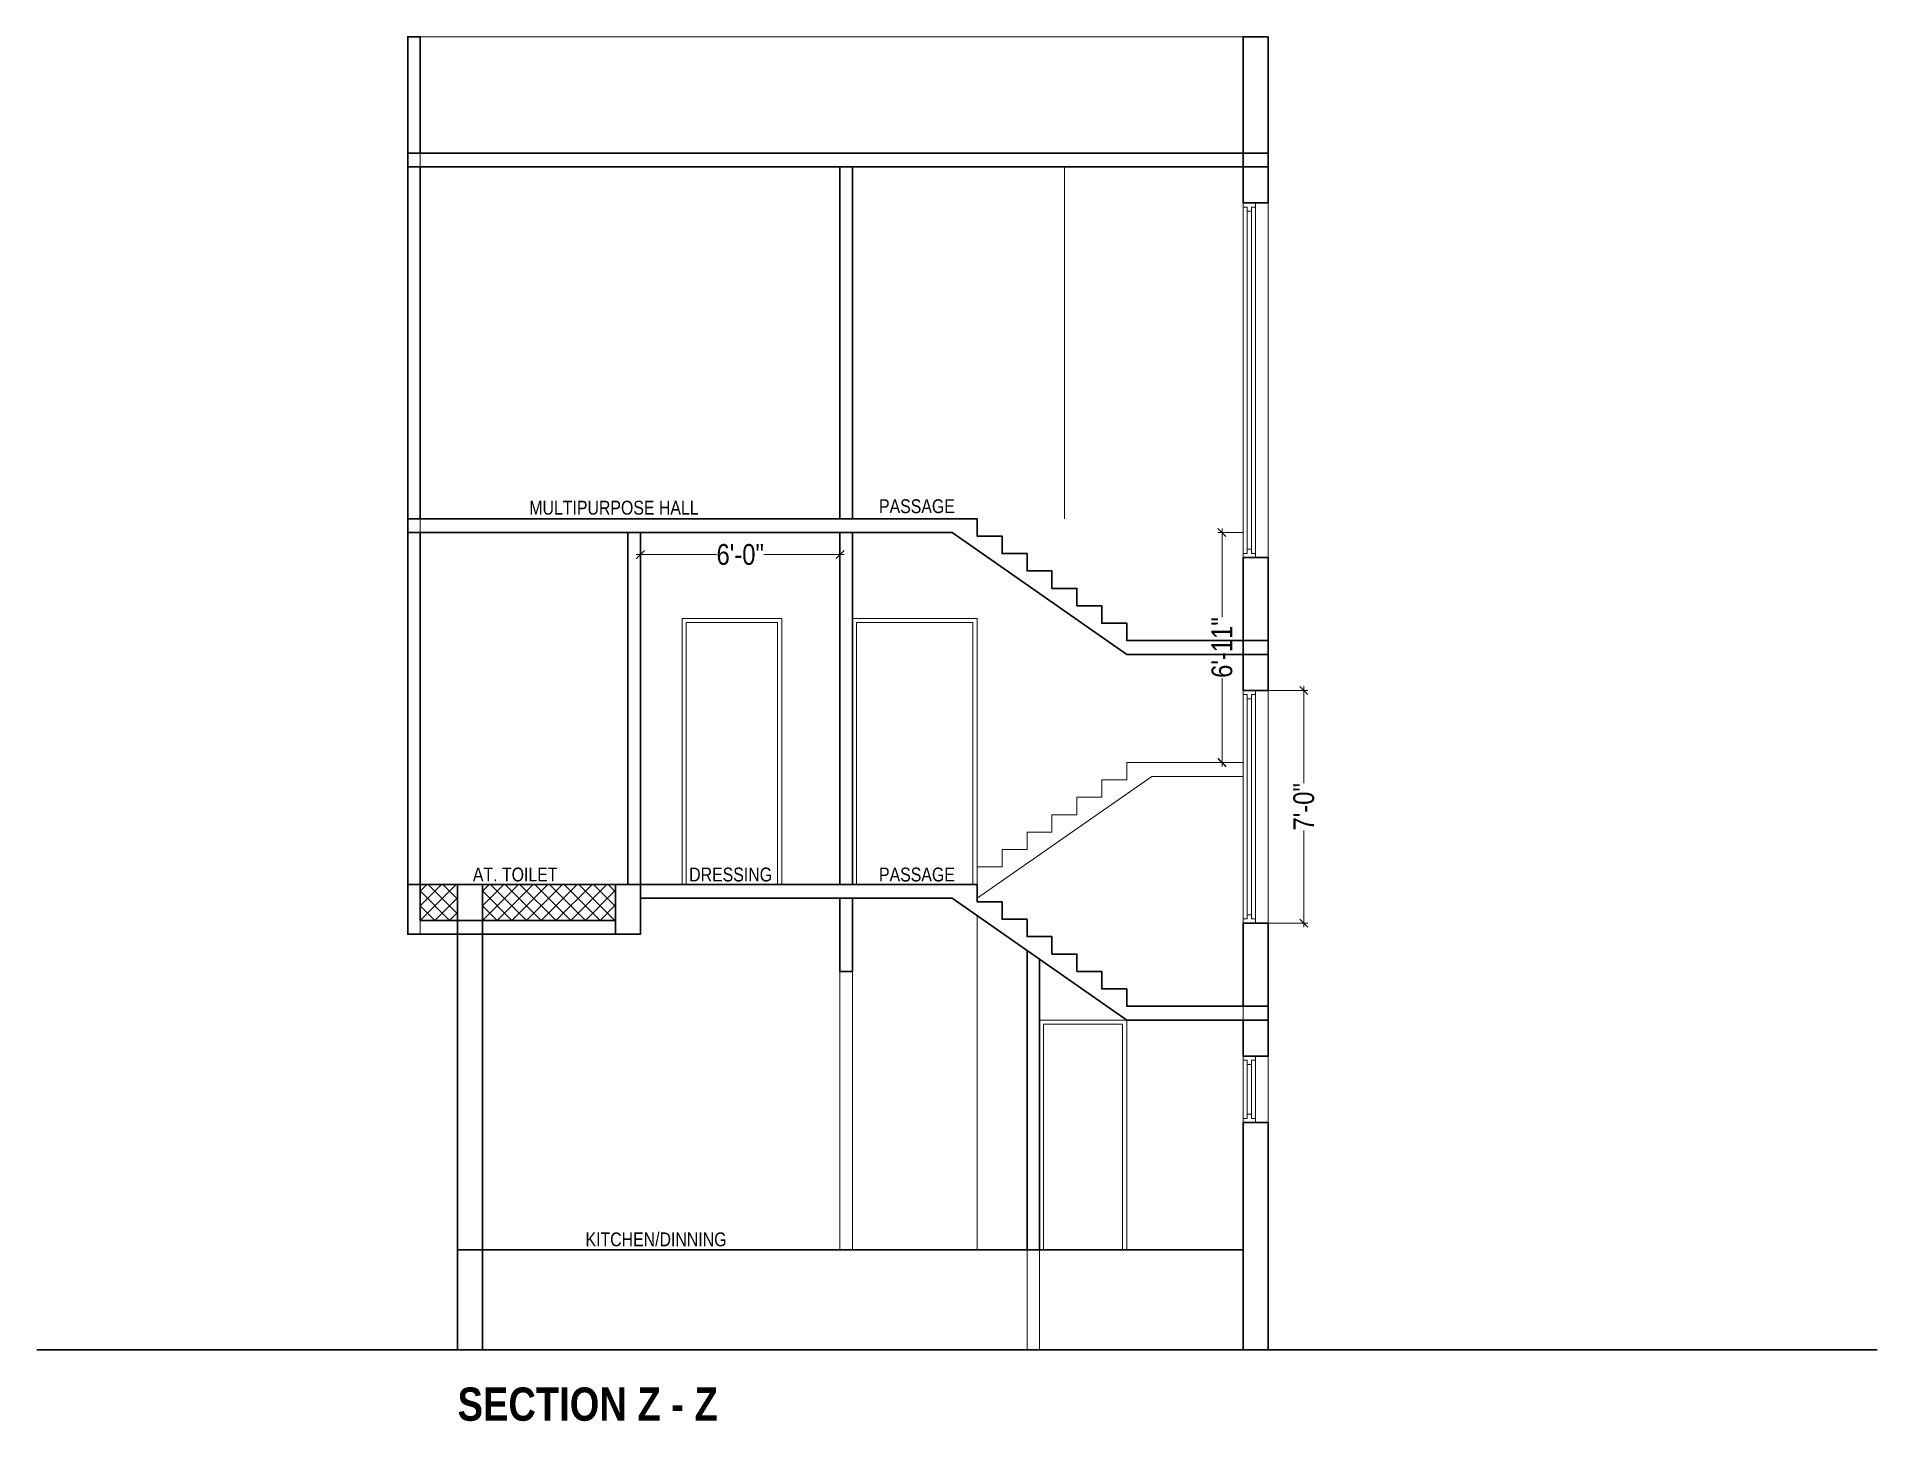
# Model space of a CAD drawing. Header units: millimetres. Extents: x 56222 to 3066687, y -650199 to -121287.
# Drawn here: x 153913 to 154577, y -177091 to -176591 of the extents above; entities that cross this region are included whole.
import ezdxf

# ---------------------------------------------------------------- set-up
doc = ezdxf.new("R2010")
doc.units = ezdxf.units.MM
doc.header["$MEASUREMENT"] = 0
doc.header["$PDMODE"] = 35
doc.layers.get('Defpoints').update_dxf_attribs({"color": 220})
for name, color, linetype, lineweight in [('SECTION', 7, 'Continuous', 9), ('SECTION ( DIM )', 250, 'Continuous', 18), ('SECTION ( D~W~RaiL )', 250, 'Continuous', 18), ('SECTION ( HATCH  )', 252, 'Continuous', 9), ('SECTION ( PLine )', 251, 'Continuous', 30), ('SECTION ( SLAB PLine )', 104, 'Continuous', 30), ('X_SHEET', 7, 'Continuous', 9)]:
    doc.layers.add(name, color=color, linetype=linetype, lineweight=lineweight)
doc.layers.add('SECTION ( Text )', color=250, linetype='Continuous')
doc.styles.add("Cn_BT_0'-0", font='swissc.ttf')
doc.styles.add('Cn_BT_7½', font='swissc.ttf', dxfattribs={"height": 7.5})
doc.styles.add('KATHA', font='swissc.ttf')
doc.dimstyles.new('Cn_BT_7½', dxfattribs={"dimtxt": 9, "dimasz": 3, "dimexe": 1.5, "dimexo": 0, "dimgap": 0.09, "dimtad": 0, "dimdec": 3, "dimzin": 3, "dimdsep": 46, "dimlunit": 4, "dimtxsty": 'Cn_BT_7½', "dimblk": 'ARCHTICK', "dimcen": 0.09, "dimdle": 1.5, "dimclrd": 251, "dimclre": 251, "dimclrt": 14, "dimadec": 0, "dimazin": 0, "dimtfac": 0.75, "dimtdec": 3, "dimtofl": 0, "dimtmove": 0, "dimatfit": 3, "dimfxl": 0, "dimtolj": 1, "dimtzin": 0, "dimlwd": 15, "dimlwe": 15, "dimarcsym": 0})

msp = doc.modelspace()

# ---------------------------------------------------------------- texts
at = {"layer": 'SECTION ( Text )', "char_height": 5, "attachment_point": 5, "style": 'KATHA'}
for s, insert in [('MULTIPURPOSE HALL', (154121.1141, -176761.2491)), ('PASSAGE', (154230.4651, -176760.7114)), ('AT. TOILET', (154085.4791, -176893.6778)), ('DRESSING', (154163.2256, -176893.6778)), ('PASSAGE', (154230.4651, -176893.6778)), ('KITCHEN/DINNING', (154136.295, -177025.395))]:
    msp.add_mtext(s, dxfattribs=dict(at, insert=insert))
at = {"layer": 'X_SHEET', "ltscale": 0.25, "insert": (154064.6882, -177078.8408), "char_height": 12, "attachment_point": 1, "style": "Cn_BT_0'-0"}
msp.add_mtext('{\\fSwis721 Cn BT|b1|i0|c0|p34;\\C29;SECTION Z - Z}', dxfattribs=at)

# ---------------------------------------------------------------- blocks, each defined once
blk = doc.blocks.new('_ArchTick')
at = {"color": 0, "linetype": 'ByBlock', "const_width": 0.15}
blk.add_lwpolyline([(-0.5, -0.5), (0.5, 0.5)], dxfattribs=at)
blk = doc.blocks.new('*D532')
at = {"layer": 'Defpoints', "color": 0, "transparency": 16777216}
for p in [(154340.56, -176770.2), (154348.19, -176770.2), (154348.19, -176853.2)]:
    blk.add_point(p, dxfattribs=at)
at = {"layer": 'SECTION ( DIM )', "color": 251, "lineweight": 15, "transparency": 16777216}
for p, q in [((154348.19, -176770.2), (154339.06, -176770.2)), ((154340.56, -176768.7), (154340.56, -176800.7)), ((154340.56, -176854.7), (154340.56, -176822.7)), ((154348.19, -176853.2), (154339.06, -176853.2))]:
    blk.add_line(p, q, dxfattribs=at)
at = {"layer": 'SECTION ( DIM )', "color": 251, "lineweight": 15, "transparency": 16777216, "xscale": 3, "yscale": 3, "zscale": 3}
for p, rotation in [((154340.56, -176770.2), 90), ((154340.56, -176853.2), 270)]:
    blk.add_blockref('_ArchTick', p, dxfattribs=dict(at, rotation=rotation))
at = {"layer": 'SECTION ( DIM )', "color": 14, "transparency": 16777216, "insert": (154340.56, -176811.7), "char_height": 7.5, "attachment_point": 5, "rotation": 90, "style": 'Cn_BT_7½'}
blk.add_mtext('\\A1;6\'-11"', dxfattribs=at)
blk = doc.blocks.new('*D533')
at = {"layer": 'Defpoints', "color": 0, "transparency": 16777216}
for p in [(154130.69, -176770.2), (154202.69, -176770.2), (154130.69, -176778.14)]:
    blk.add_point(p, dxfattribs=at)
at = {"layer": 'SECTION', "color": 251, "lineweight": 15, "transparency": 16777216}
for p, q in [((154130.69, -176770.2), (154130.69, -176779.64)), ((154202.69, -176770.2), (154202.69, -176779.64)), ((154129.19, -176778.14), (154158.17, -176778.14)), ((154204.19, -176778.14), (154175.21, -176778.14))]:
    blk.add_line(p, q, dxfattribs=at)
at = {"layer": 'SECTION', "color": 251, "lineweight": 15, "transparency": 16777216, "xscale": 3, "yscale": 3, "zscale": 3, "rotation": 180}
blk.add_blockref('_ArchTick', (154130.69, -176778.14), dxfattribs=at)
at = {"layer": 'SECTION', "color": 251, "lineweight": 15, "transparency": 16777216, "xscale": 3, "yscale": 3, "zscale": 3}
blk.add_blockref('_ArchTick', (154202.69, -176778.14), dxfattribs=at)
at = {"layer": 'SECTION', "color": 14, "transparency": 16777216, "insert": (154166.69, -176778.14), "char_height": 7.5, "attachment_point": 5, "style": 'Cn_BT_7½'}
blk.add_mtext('\\A1;6\'-0"', dxfattribs=at)
blk = doc.blocks.new('*D534')
at = {"layer": 'Defpoints', "color": 0, "transparency": 16777216}
for p in [(154357.19, -176827.2), (154357.19, -176911.2), (154370.09, -176911.2)]:
    blk.add_point(p, dxfattribs=at)
at = {"layer": 'SECTION', "color": 251, "lineweight": 15, "transparency": 16777216}
for p, q in [((154357.19, -176827.2), (154371.59, -176827.2)), ((154370.09, -176825.7), (154370.09, -176860.67)), ((154370.09, -176912.7), (154370.09, -176877.73)), ((154357.19, -176911.2), (154371.59, -176911.2))]:
    blk.add_line(p, q, dxfattribs=at)
at = {"layer": 'SECTION', "color": 251, "lineweight": 15, "transparency": 16777216, "xscale": 3, "yscale": 3, "zscale": 3}
for p, rotation in [((154370.09, -176827.2), 90), ((154370.09, -176911.2), 270)]:
    blk.add_blockref('_ArchTick', p, dxfattribs=dict(at, rotation=rotation))
at = {"layer": 'SECTION', "color": 14, "transparency": 16777216, "insert": (154370.09, -176869.2), "char_height": 7.5, "attachment_point": 5, "rotation": 90, "style": 'Cn_BT_7½'}
blk.add_mtext('\\A1;7\'-0"', dxfattribs=at)

# ---------------------------------------------------------------- dimensions: what is measured, and where the dimension line sits
at = {"layer": 'SECTION'}
dim = msp.add_linear_dim(base=(154130.6882, -176778.1417), p1=(154202.6882, -176770.2004), p2=(154130.6882, -176770.2004), dimstyle='Cn_BT_7½', dxfattribs=at)
dim.commit()
dim.dimension.update_dxf_attribs({"geometry": '*D533', "text_midpoint": (154166.6882, -176778.1417)})
dim = msp.add_linear_dim(base=(154370.0868, -176911.2004), p1=(154357.1882, -176827.2004), p2=(154357.1882, -176911.2004), angle=90, dimstyle='Cn_BT_7½', dxfattribs=at)
dim.commit()
dim.dimension.update_dxf_attribs({"geometry": '*D534', "text_midpoint": (154370.0868, -176869.2004)})
at = {"layer": 'SECTION ( DIM )'}
dim = msp.add_linear_dim(base=(154340.5552, -176770.2004), p1=(154348.1882, -176853.2004), p2=(154348.1882, -176770.2004), angle=90, dimstyle='Cn_BT_7½', dxfattribs=at)
dim.commit()
dim.dimension.update_dxf_attribs({"geometry": '*D532', "text_midpoint": (154340.5552, -176811.7004)})

# ---------------------------------------------------------------- hatches: boundary and pattern name
at = {"layer": 'SECTION ( HATCH  )'}
h = msp.add_hatch(dxfattribs=at)
h.set_pattern_fill('ANSI37', color=6, scale=30, style=0)
h.set_pattern_definition([(45, (154051.188, -176910.2004), (-2.65165, 2.65165), []), (135, (154051.188, -176910.2004), (-2.65165, -2.65165), [])])
h.paths.add_polyline_path([(154051.1882, -176910.2004), (154064.6882, -176910.2004), (154064.6882, -176897.2004), (154051.1882, -176897.2004)])
h = msp.add_hatch(dxfattribs=at)
h.set_pattern_fill('ANSI37', color=6, scale=30, style=0)
h.set_pattern_definition([(45, (154073.688, -176910.2004), (-2.65165, 2.65165), []), (135, (154073.688, -176910.2004), (-2.65165, -2.65165), [])])
h.paths.add_polyline_path([(154073.6882, -176910.2004), (154121.6882, -176910.2004), (154121.6882, -176897.2004), (154073.6882, -176897.2004)])

# ---------------------------------------------------------------- linework, layer by layer
at = {"layer": 'SECTION'}
for p, q in [((154046.6882, -176915.2004), (154046.6882, -176591.2004)), ((154046.6882, -176591.2004), (154357.1882, -176591.2004)), ((154051.1882, -176915.2004), (154051.1882, -176591.2004)), ((154348.1882, -177065.2004), (154348.1882, -176591.2004)), ((154357.1882, -177065.2004), (154357.1882, -176591.2004)), ((154202.6882, -176765.2004), (154202.6882, -176638.2004)), ((154207.1882, -176765.2004), (154207.1882, -176638.2004)), ((154283.6882, -176765.2004), (154283.6882, -176638.2004)), ((154357.1882, -176651.2004), (154348.1882, -176651.2004)), ((154126.1882, -176897.2004), (154126.1882, -176770.2004)), ((154130.6882, -176897.2004), (154130.6882, -176770.2004)), ((154202.6882, -176897.2004), (154202.6882, -176770.2004)), ((154207.1882, -176897.2004), (154207.1882, -176770.2004)), ((154357.1882, -176779.2004), (154348.1882, -176779.2004)), ((154348.1882, -176779.2004), (154357.1882, -176779.2004)), ((154121.6882, -176897.2004), (154121.6882, -176915.2004)), ((154130.6882, -176897.2004), (154130.6882, -176915.2004)), ((154202.6882, -177029.2004), (154202.6882, -176902.2004)), ((154207.1882, -177029.2004), (154207.1882, -176902.2004)), ((154252.1882, -177029.2004), (154252.1882, -176908.4861)), ((154073.6882, -176915.2004), (154046.6882, -176915.2004)), ((154046.6882, -176915.2004), (154130.6882, -176915.2004)), ((154064.6882, -177065.2004), (154064.6882, -176915.2004)), ((154073.6882, -177065.2004), (154073.6882, -176915.2004)), ((154357.1882, -176911.2004), (154348.1882, -176911.2004)), ((154270.1882, -177065.2004), (154270.1882, -176921.0575)), ((154274.6882, -177065.2004), (154274.6882, -176924.2004)), ((154348.1882, -176959.2004), (154357.1882, -176959.2004)), ((154348.1882, -176983.2004), (154357.1882, -176983.2004))]:
    msp.add_line(p, q, dxfattribs=at)
at = {"layer": 'SECTION', "color": 0}
for points in [[(154252.1882, -176897.2004), (154252.1882, -176890.9146), (154261.1882, -176890.9146), (154261.1882, -176884.6289), (154270.1882, -176884.6289), (154270.1882, -176878.3432), (154279.1882, -176878.3432), (154279.1882, -176872.0575), (154288.1882, -176872.0575), (154288.1882, -176865.7718), (154297.1882, -176865.7718), (154297.1882, -176859.4861), (154306.1882, -176859.4861), (154306.1882, -176853.2004), (154348.1882, -176853.2004)], [(154348.1882, -176858.2004), (154315.1882, -176858.2004), (154252.1882, -176902.2004)]]:
    msp.add_lwpolyline(points, dxfattribs=at)
at = {"layer": 'SECTION'}
for points in [[(154306.1882, -177029.2004), (154306.1882, -176946.2004), (154274.6882, -176946.2004), (154274.6882, -177029.2004)], [(154304.6882, -177029.2004), (154304.6882, -176947.7004), (154276.1882, -176947.7004), (154276.1882, -177029.2004)]]:
    msp.add_lwpolyline(points, dxfattribs=at)
at = {"layer": 'SECTION ( D~W~RaiL )'}
for points in [[(154348.1882, -176779.2004), (154348.1882, -176777.7004), (154349.6882, -176777.7004), (154349.6882, -176776.2004), (154351.1882, -176776.2004), (154351.1882, -176654.2004), (154349.6882, -176654.2004), (154349.6882, -176652.7004), (154348.1882, -176652.7004), (154348.1882, -176651.2004), (154352.6882, -176651.2004), (154352.6882, -176652.7004), (154351.1882, -176652.7004), (154351.1882, -176654.2004), (154349.6882, -176654.2004), (154349.6882, -176776.2004), (154351.1882, -176776.2004), (154351.1882, -176777.7004), (154352.6882, -176777.7004), (154352.6882, -176779.2004), (154348.1882, -176779.2004), (154348.1882, -176651.2004), (154352.6882, -176651.2004), (154352.6882, -176779.2004)], [(154348.1882, -176911.2004), (154348.1882, -176909.7004), (154349.6882, -176909.7004), (154349.6882, -176908.2004), (154351.1882, -176908.2004), (154351.1882, -176830.2004), (154349.6882, -176830.2004), (154349.6882, -176828.7004), (154348.1882, -176828.7004), (154348.1882, -176827.2004), (154352.6882, -176827.2004), (154352.6882, -176828.7004), (154351.1882, -176828.7004), (154351.1882, -176830.2004), (154349.6882, -176830.2004), (154349.6882, -176908.2004), (154351.1882, -176908.2004), (154351.1882, -176909.7004), (154352.6882, -176909.7004), (154352.6882, -176911.2004), (154348.1882, -176911.2004), (154348.1882, -176827.2004), (154352.6882, -176827.2004), (154352.6882, -176911.2004)], [(154348.1882, -176983.2004), (154348.1882, -176981.7004), (154349.6882, -176981.7004), (154349.6882, -176980.2004), (154351.1882, -176980.2004), (154351.1882, -176962.2004), (154349.6882, -176962.2004), (154349.6882, -176960.7004), (154348.1882, -176960.7004), (154348.1882, -176959.2004), (154352.6882, -176959.2004), (154352.6882, -176960.7004), (154351.1882, -176960.7004), (154351.1882, -176962.2004), (154349.6882, -176962.2004), (154349.6882, -176980.2004), (154351.1882, -176980.2004), (154351.1882, -176981.7004), (154352.6882, -176981.7004), (154352.6882, -176983.2004), (154348.1882, -176983.2004), (154348.1882, -176959.2004), (154352.6882, -176959.2004), (154352.6882, -176983.2004)]]:
    msp.add_lwpolyline(points, close=True, dxfattribs=at)
for points in [[(154181.6882, -176897.2004), (154181.6882, -176801.2004), (154145.6882, -176801.2004), (154145.6882, -176897.2004)], [(154180.1882, -176897.2004), (154180.1882, -176802.7004), (154147.1882, -176802.7004), (154147.1882, -176897.2004)], [(154207.1882, -176897.2004), (154207.1882, -176801.2004), (154252.1882, -176801.2004), (154252.1882, -176897.2004)], [(154208.6882, -176897.2004), (154208.6882, -176802.7004), (154250.6882, -176802.7004), (154250.6882, -176897.2004)]]:
    msp.add_lwpolyline(points, dxfattribs=at)
at = {"layer": 'SECTION ( HATCH  )'}
for points in [[(154051.1882, -176910.2004), (154064.6882, -176910.2004), (154064.6882, -176897.2004), (154051.1882, -176897.2004)], [(154073.6882, -176910.2004), (154121.6882, -176910.2004), (154121.6882, -176897.2004), (154073.6882, -176897.2004)]]:
    msp.add_lwpolyline(points, close=True, dxfattribs=at)
at = {"layer": 'SECTION ( PLine )'}
for points in [[(154051.1882, -176633.2004), (154046.6882, -176633.2004), (154046.6882, -176591.2004), (154051.1882, -176591.2004)], [(154357.1882, -176633.2004), (154348.1882, -176633.2004), (154348.1882, -176591.2004), (154357.1882, -176591.2004)], [(154046.6882, -176765.2004), (154051.1882, -176765.2004), (154051.1882, -176638.2004), (154046.6882, -176638.2004)], [(154202.6882, -176765.2004), (154207.1882, -176765.2004), (154207.1882, -176638.2004), (154202.6882, -176638.2004)], [(154046.6882, -176897.2004), (154051.1882, -176897.2004), (154051.1882, -176770.2004), (154046.6882, -176770.2004)], [(154126.1882, -176897.2004), (154130.6882, -176897.2004), (154130.6882, -176770.2004), (154126.1882, -176770.2004)], [(154202.6882, -176897.2004), (154207.1882, -176897.2004), (154207.1882, -176770.2004), (154202.6882, -176770.2004)], [(154357.1882, -176809.2004), (154348.1882, -176809.2004), (154348.1882, -176779.2004), (154357.1882, -176779.2004)], [(154202.6882, -176928.7004), (154207.1882, -176928.7004), (154207.1882, -176902.2004), (154202.6882, -176902.2004)], [(154064.6882, -177029.2004), (154073.6882, -177029.2004), (154073.6882, -176915.2004), (154064.6882, -176915.2004)], [(154357.1882, -176941.2004), (154348.1882, -176941.2004), (154348.1882, -176911.2004), (154357.1882, -176911.2004)], [(154270.1882, -177029.2004), (154274.6882, -177029.2004), (154274.6882, -176924.2004), (154270.1882, -176921.0575)], [(154348.1882, -177065.2004), (154357.1882, -177065.2004), (154357.1882, -176983.2004), (154348.1882, -176983.2004)], [(154064.6882, -177029.2004), (154073.6882, -177029.2004), (154073.6882, -177065.2004), (154064.6882, -177065.2004)]]:
    msp.add_lwpolyline(points, close=True, dxfattribs=at)
for points in [[(154046.6882, -176897.2004), (154130.6882, -176897.2004)], [(154064.6882, -177029.2004), (154348.1882, -177029.2004)], [(153912.834, -177065.2004), (154577.0092, -177065.2004)]]:
    msp.add_lwpolyline(points, dxfattribs=at)
at = {"layer": 'SECTION ( SLAB PLine )', "color": 1}
for points in [[(154357.1882, -176638.2004), (154046.6882, -176638.2004), (154046.6882, -176633.2004), (154357.1882, -176633.2004)], [(154348.1882, -176651.2004), (154357.1882, -176651.2004), (154357.1882, -176633.2004), (154348.1882, -176633.2004)], [(154357.1882, -176827.2004), (154348.1882, -176827.2004), (154348.1882, -176809.2004), (154357.1882, -176809.2004)], [(154073.6882, -176915.2004), (154064.6882, -176915.2004), (154064.6882, -176897.2004), (154073.6882, -176897.2004)], [(154121.6882, -176915.2004), (154130.6882, -176915.2004), (154130.6882, -176897.2004), (154121.6882, -176897.2004)], [(154348.1882, -176946.2004), (154357.1882, -176946.2004), (154357.1882, -176959.2004), (154348.1882, -176959.2004)]]:
    msp.add_lwpolyline(points, close=True, dxfattribs=at)
for points in [[(154046.6882, -176765.2004), (154252.1882, -176765.2004), (154252.1882, -176771.4861), (154261.1882, -176771.4861), (154261.1882, -176777.7718), (154270.1882, -176777.7718), (154270.1882, -176784.0575), (154279.1882, -176784.0575), (154279.1882, -176790.3432), (154288.1882, -176790.3432), (154288.1882, -176796.6289), (154297.1882, -176796.6289), (154297.1882, -176802.9146), (154306.1882, -176802.9146), (154306.1882, -176809.2004), (154357.1882, -176809.2004), (154357.1882, -176814.2004), (154306.1882, -176814.2004), (154243.1882, -176770.2004), (154046.6882, -176770.2004), (154046.6882, -176765.2004)], [(154130.6882, -176915.2004), (154046.6882, -176915.2004), (154046.6882, -176897.2004), (154051.1882, -176897.2004), (154051.1882, -176910.2004), (154121.6882, -176910.2004), (154121.6882, -176897.2004), (154252.1882, -176897.2004), (154252.1882, -176903.4861), (154261.1882, -176903.4861), (154261.1882, -176909.7718), (154270.1882, -176909.7718), (154270.1882, -176916.0575), (154279.1882, -176916.0575), (154279.1882, -176922.3432), (154288.1882, -176922.3432), (154288.1882, -176928.6289), (154297.1882, -176928.6289), (154297.1882, -176934.9146), (154306.1882, -176934.9146), (154306.1882, -176941.2004), (154357.1882, -176941.2004), (154357.1882, -176946.2004), (154306.1882, -176946.2004), (154243.1882, -176902.2004), (154130.6882, -176902.2004), (154130.6882, -176915.2004)]]:
    msp.add_lwpolyline(points, dxfattribs=at)

msp.set_redraw_order([(e.dxf.handle, doc.entitydb.next_handle()) for e in msp.query("TEXT MTEXT ATTDEF DIMENSION ARC_DIMENSION")])  # texts and dimensions are drawn at this point

doc.saveas('drawing.dxf')
